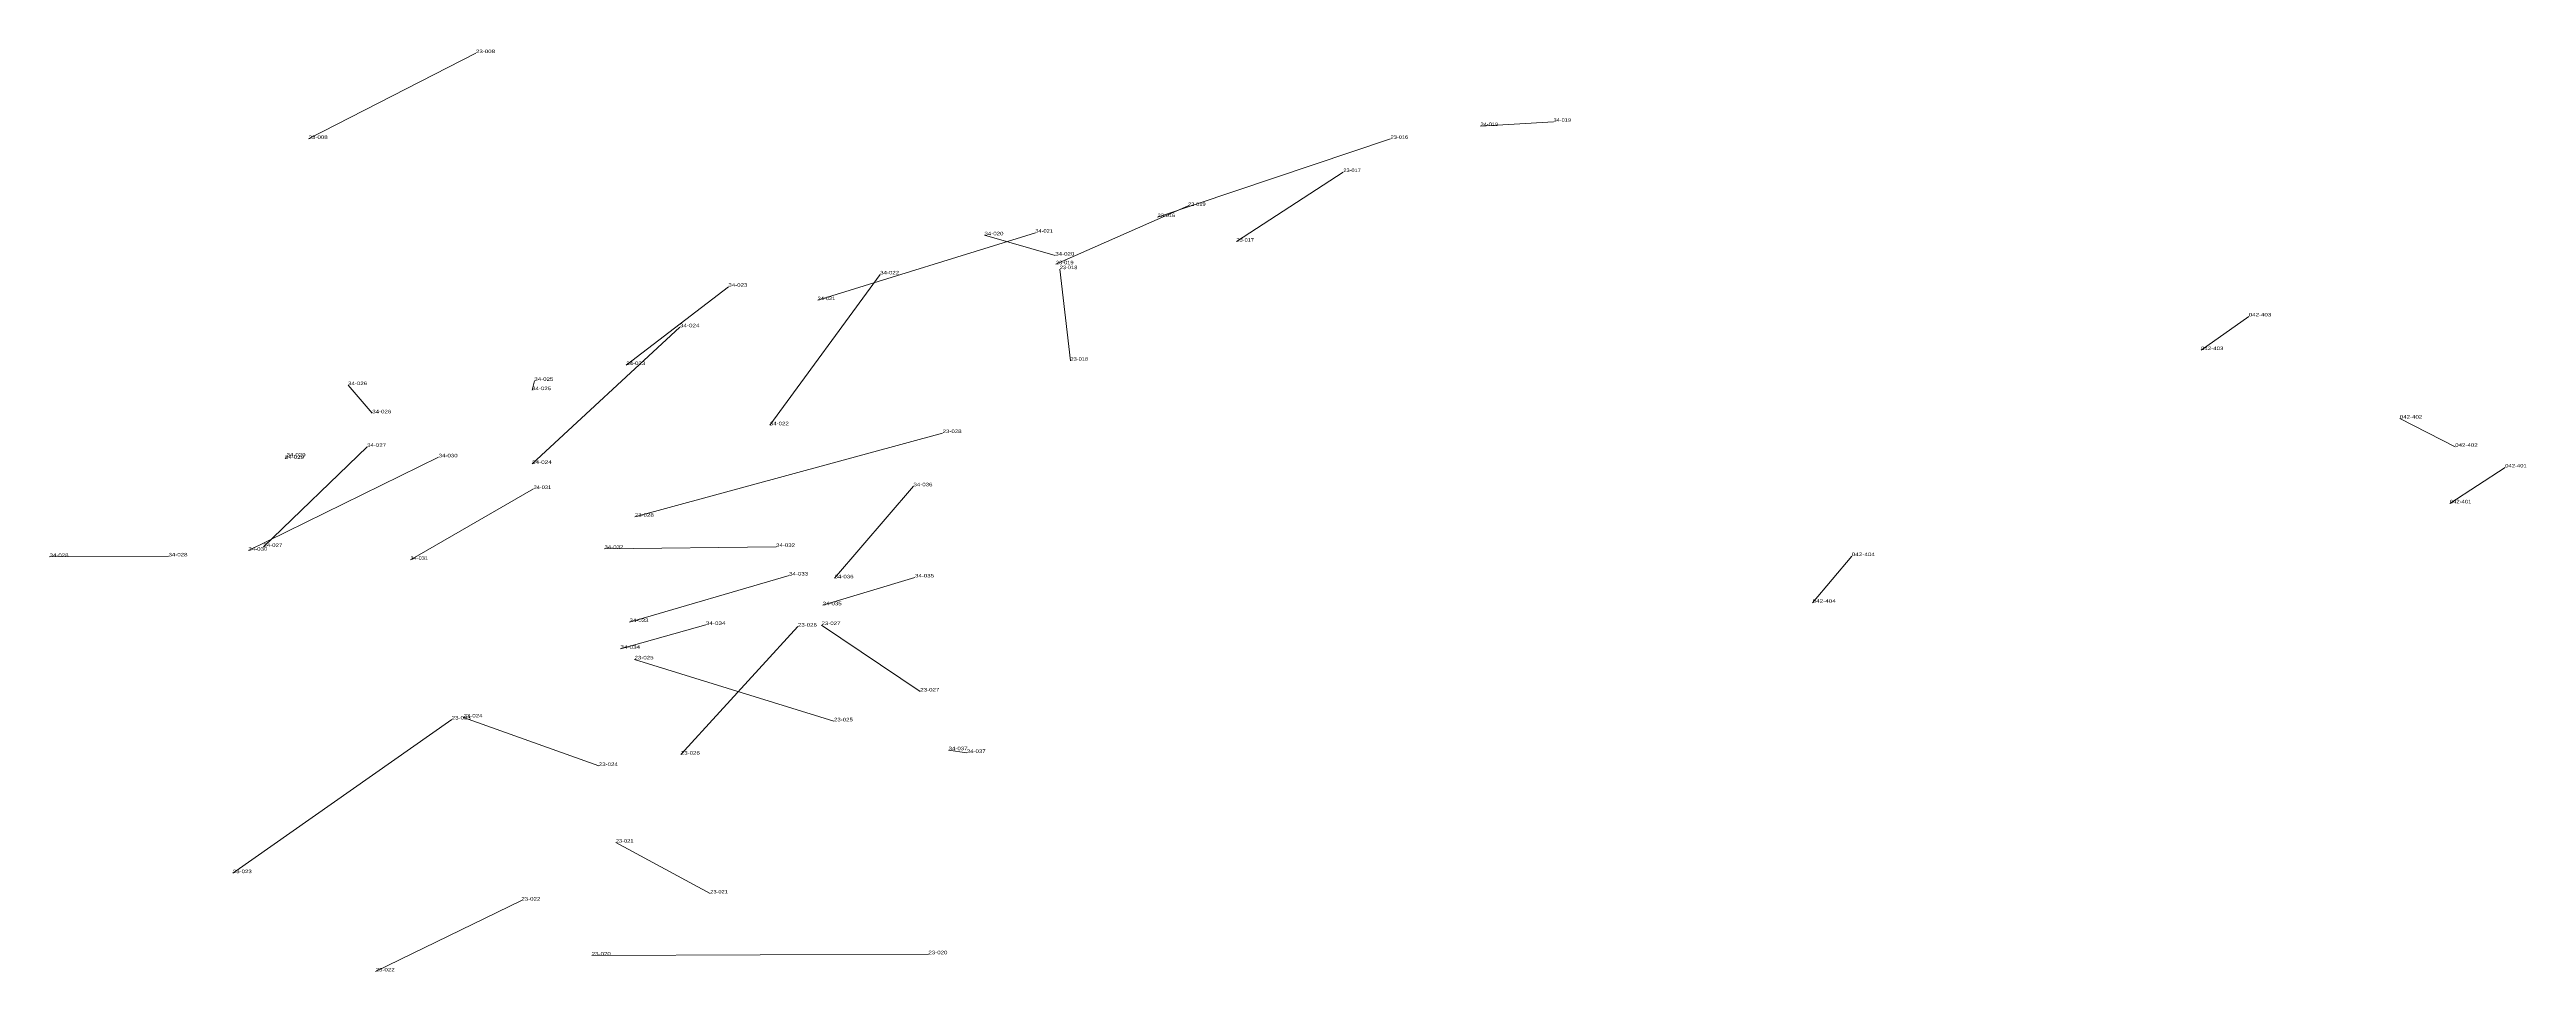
# Model space of a CAD drawing. Header units: metres. Extents: x 571156 to 607184, y 703608 to 727431.
# Drawn here: x 575848 to 577259, y 713358 to 713883 of the extents above; entities that cross this region are included whole.
import ezdxf

# ---------------------------------------------------------------- set-up
doc = ezdxf.new("R2010")
doc.units = ezdxf.units.M
doc.header["$LTSCALE"] = 0.8
doc.layers.add('60', color=7, linetype='Continuous', lineweight=13)
doc.layers.add('61', color=7, linetype='Continuous')

msp = doc.modelspace()

# ---------------------------------------------------------------- linework, layer by layer
at = {"layer": '60'}
for p, q in [((576090.64, 713880.76), (575995.28, 713831.86)), ((576611.83, 713831.94), (576479.03, 713787.35)), ((576663.08, 713839.23), (576704.61, 713841.65)), ((576584.85, 713813.02), (576523.97, 713773.36)), ((576421.13, 713760.46), (576496.41, 713793.71)), ((576409.37, 713778.47), (576285.36, 713740.03)), ((576420.74, 713765.43), (576380.38, 713776.98)), ((576234.46, 713747.7), (576176.26, 713703.07)), ((576320.94, 713754.72), (576258.08, 713668.76)), ((576423.33, 713757.69), (576429.42, 713705.52)), ((577100.84, 713730.77), (577073.6, 713711.58)), ((577100.84, 713730.77), (577073.6, 713711.58)), ((576206.78, 713724.6), (576122.58, 713646.76)), ((576017.76, 713691.64), (576031.52, 713675.58)), ((576122.62, 713688.77), (576123.9, 713694.06)), ((576356.51, 713664.33), (576181.13, 713616.66)), ((577218.47, 713656.48), (577186.9, 713672.58)), ((577218.47, 713656.48), (577186.9, 713672.58)), ((575960.93, 713597.33), (576069.35, 713650.5)), ((576028.59, 713656.48), (575969.49, 713599.47)), ((575981.81, 713649.62), (575982.69, 713650.94)), ((576053.29, 713592.13), (576123.46, 713632.47)), ((576294.96, 713581.58), (576339.91, 713634.01)), ((577246.95, 713644.72), (577215.37, 713624.29)), ((577246.95, 713644.72), (577215.37, 713624.29)), ((575915.41, 713594.08), (575847.63, 713593.75)), ((576163.83, 713598.42), (576261.6, 713599.47)), ((576874.56, 713594.26), (576852.27, 713567.64)), ((576874.56, 713594.26), (576852.27, 713567.64)), ((576178.1, 713556.67), (576269.08, 713583.19)), ((576288.2, 713566.22), (576340.79, 713582.09)), ((576172.92, 713541.44), (576221.57, 713555.04)), ((576274.09, 713554.07), (576207.38, 713481.13)), ((576287.51, 713554.95), (576343.82, 713517.12)), ((576180.97, 713535.41), (576294.6, 713500.11)), ((576076.82, 713501.16), (575952.04, 713413.62)), ((576083.51, 713502.33), (576160.63, 713474.67)), ((576370.26, 713482.09), (576359.92, 713483.66)), ((576224.14, 713402.06), (576170.38, 713431.01)), ((576116.49, 713397.98), (576033.44, 713357.66)), ((576348.45, 713367.44), (576156.6, 713366.67))]:
    msp.add_line(p, q, dxfattribs=at)

# ---------------------------------------------------------------- texts
for s, width, p in [('34-019', 1.2, (576704.61, 713841.65)), ('23-008', 1.3, (575995.28, 713831.86)), ('23-016', 1.2, (576479.03, 713787.35)), ('23-019', 1.2, (576496.41, 713793.71)), ('34-020', 1.3, (576380.38, 713776.98)), ('23-017', 1.2, (576523.97, 713773.36)), ('34-021', 1.2, (576285.36, 713740.03)), ('34-023', 1.3, (576176.26, 713703.07)), ('23-018', 1.2, (576429.42, 713705.52)), ('042-403', 1.3, (577073.6, 713711.58)), ('042-403', 1.3, (577073.6, 713711.58)), ('34-025', 1.3, (576123.9, 713694.06)), ('34-026', 1.3, (576031.52, 713675.58)), ('042-402', 1.3, (577186.9, 713672.58)), ('042-402', 1.3, (577186.9, 713672.58)), ('34-022', 1.3, (576258.08, 713668.76)), ('34-029', 1.3, (575982.69, 713650.94)), ('34-030', 1.3, (576069.35, 713650.5)), ('34-024', 1.35, (576122.58, 713646.76)), ('34-031', 1.2, (576123.46, 713632.47)), ('34-036', 1.3, (576339.91, 713634.01)), ('23-028', 1.3, (576181.13, 713616.66)), ('042-401', 1.25, (577215.37, 713624.29)), ('042-401', 1.25, (577215.37, 713624.29)), ('34-028', 1.3, (575847.63, 713593.75)), ('34-027', 1.3, (575969.49, 713599.47)), ('34-032', 1.3, (576261.6, 713599.47)), ('34-033', 1.3, (576269.08, 713583.19)), ('34-035', 1.3, (576340.79, 713582.09)), ('042-404', 1.35, (576852.27, 713567.64)), ('042-404', 1.35, (576852.27, 713567.64)), ('34-034', 1.35, (576221.57, 713555.04)), ('23-027', 1.3, (576343.82, 713517.12)), ('23-025', 1.3, (576294.6, 713500.11)), ('23-024', 1.3, (576160.63, 713474.67)), ('23-026', 1.3, (576207.38, 713481.13)), ('34-037', 1.3, (576359.92, 713483.66)), ('23-021', 1.2, (576170.38, 713431.01)), ('23-023', 1.3, (575952.04, 713413.62)), ('23-020', 1.3, (576156.6, 713366.67)), ('23-022', 1.3, (576033.44, 713357.66))]:
    msp.add_text(s, height=2, dxfattribs=dict(at, width=width)).set_placement(p)
at = {"layer": '61'}
for s, width, p in [('23-008', 1.3, (576090.64, 713880.76)), ('23-016', 1.2, (576611.83, 713831.94)), ('34-019', 1.2, (576663.08, 713839.23)), ('23-017', 1.2, (576584.85, 713813.02)), ('34-021', 1.2, (576409.37, 713778.47)), ('34-020', 1.3, (576420.74, 713765.43)), ('23-019', 1.2, (576421.13, 713760.46)), ('23-018', 1.2, (576423.33, 713757.69)), ('34-023', 1.3, (576234.46, 713747.7)), ('34-022', 1.3, (576320.94, 713754.72)), ('042-403', 1.3, (577100.84, 713730.77)), ('042-403', 1.3, (577100.84, 713730.77)), ('34-024', 1.35, (576206.78, 713724.6)), ('34-026', 1.3, (576017.76, 713691.64)), ('34-025', 1.3, (576122.62, 713688.77)), ('23-028', 1.3, (576356.51, 713664.33)), ('34-029', 1.3, (575981.81, 713649.62)), ('34-027', 1.3, (576028.59, 713656.48)), ('042-402', 1.3, (577218.47, 713656.48)), ('042-402', 1.3, (577218.47, 713656.48)), ('042-401', 1.25, (577246.95, 713644.72)), ('042-401', 1.25, (577246.95, 713644.72)), ('34-028', 1.3, (575915.41, 713594.08)), ('34-030', 1.3, (575960.93, 713597.33)), ('34-031', 1.2, (576053.29, 713592.13)), ('34-032', 1.3, (576163.83, 713598.42)), ('042-404', 1.35, (576874.56, 713594.26)), ('042-404', 1.35, (576874.56, 713594.26)), ('34-036', 1.3, (576294.96, 713581.58)), ('34-035', 1.3, (576288.2, 713566.22)), ('34-033', 1.3, (576178.1, 713556.67)), ('23-026', 1.3, (576274.09, 713554.07)), ('23-027', 1.3, (576287.51, 713554.95)), ('34-034', 1.35, (576172.92, 713541.44)), ('23-025', 1.3, (576180.97, 713535.41)), ('23-024', 1.3, (576083.51, 713502.33)), ('23-023', 1.3, (576076.82, 713501.16)), ('34-037', 1.3, (576370.26, 713482.09)), ('23-022', 1.3, (576116.49, 713397.98)), ('23-021', 1.2, (576224.14, 713402.06)), ('23-020', 1.3, (576348.45, 713367.44))]:
    msp.add_text(s, height=2, dxfattribs=dict(at, width=width)).set_placement(p)

doc.saveas('drawing.dxf')
